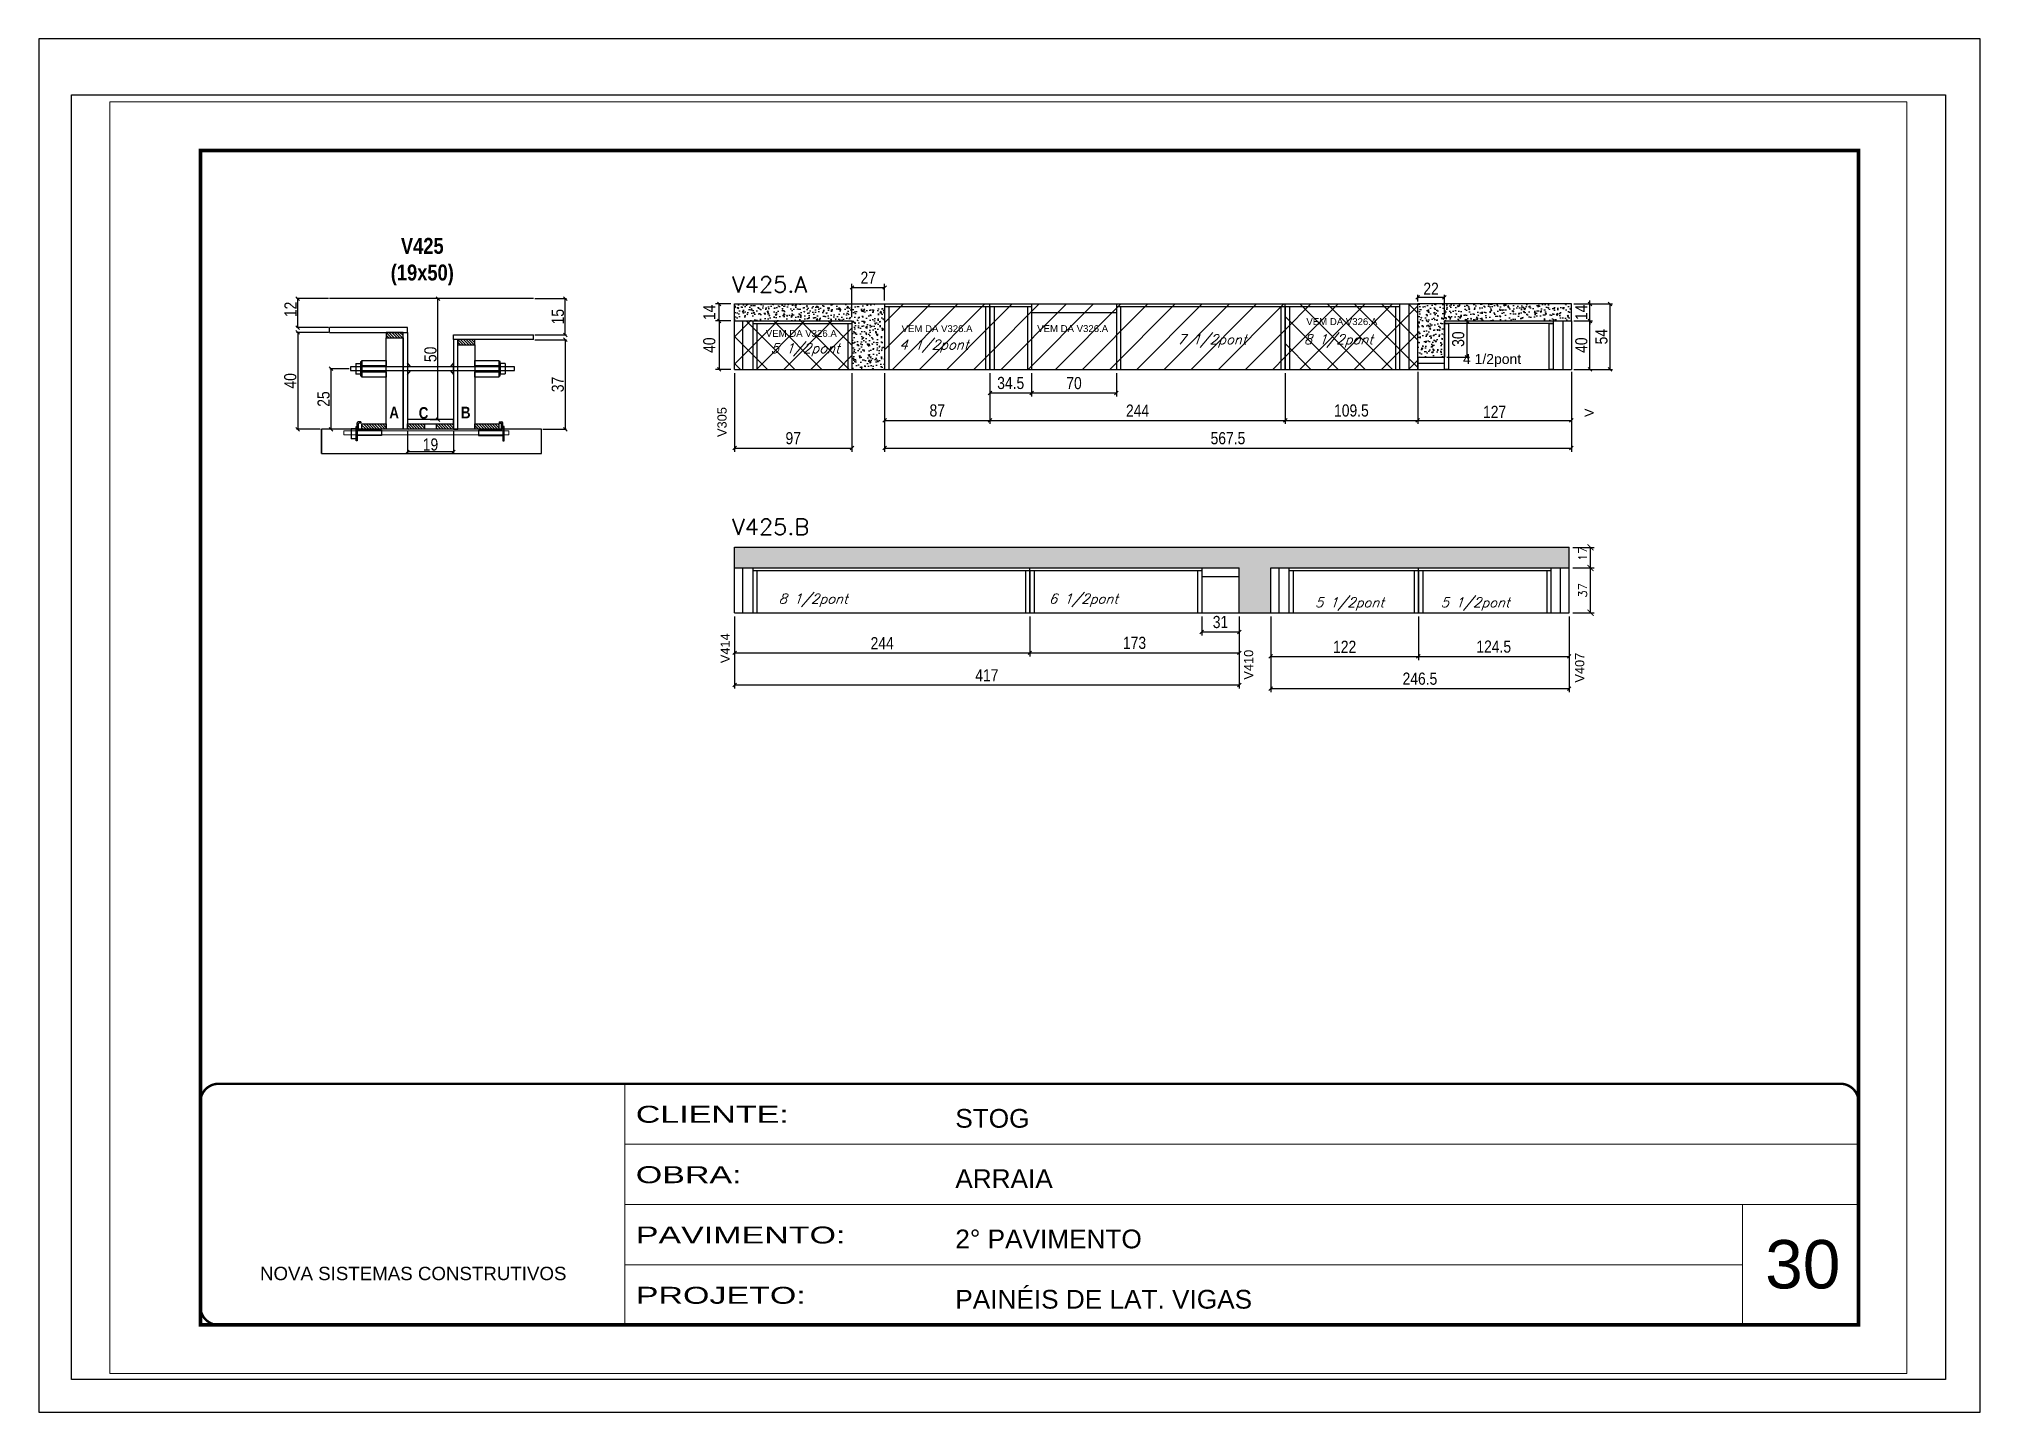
# Paper-space layout '01 (30)' of a CAD drawing. Extents: x -1 to 296, y 0 to 210.
# The model-space entities are those that its viewports show. They can reach past a viewport. Long polylines and large blocks are cut down to what shows.
import ezdxf

# ---------------------------------------------------------------- set-up
doc = ezdxf.new("R2010")
doc.units = 0
doc.linetypes.add('CONTINUO', pattern=[0])
doc.linetypes.add('DASHED', pattern=[0.75, 0.5, -0.25])
doc.layers.get('0').update_dxf_attribs({"linetype": 'CONTINUOUS'})
doc.layers.get('Defpoints').update_dxf_attribs({"linetype": 'CONTINUOUS'})
for name, color, linetype in [('1HACHURA MADEIRAS', 1, 'CONTINUOUS'), ('barrote', 251, 'CONTINUOUS'), ('COTA', 241, 'CONTINUOUS'), ('detalhes', 4, 'CONTINUOUS'), ('NOMENCLATURA', 7, 'CONTINUOUS'), ('Painéis', 200, 'CONTINUOUS'), ('PONTALETE', 7, 'CONTINUOUS'), ('presilha', 1, 'CONTINUOUS'), ('SARR_2.2x10', 60, 'CONTINUOUS'), ('SARR_2.2x7', 40, 'CONTINUOUS'), ('SARR_3.5x7', 81, 'CONTINUOUS'), ('SARR_EDITAR', 141, 'CONTINUOUS'), ('texto', 7, 'CONTINUOUS'), ('Tubo de PVC', 51, 'CONTINUOUS')]:
    doc.layers.add(name, color=color, linetype=linetype)
for name, color, linetype, lineweight in [('CARIMBO', 255, 'CONTINUOUS', 9), ('CONCRETO', 251, 'CONTINUOUS', 25), ('Folhas', 255, 'CONTINUOUS', 9), ('Hachura', 251, 'CONTINUOUS', 9), ('REAPROVEITAMENTO', 251, 'CONTINUOUS', 9), ('SARRAFO DE PRESSAO', 251, 'DASHED', 9), ('SCO-___-LAJ', 2, 'CONTINUOUS', 0), ('Texto Seção', 7, 'CONTINUOUS', 15)]:
    doc.layers.add(name, color=color, linetype=linetype, lineweight=lineweight)
doc.styles.add('ARIAL', font='arial.ttf')
doc.styles.add('COTA TECNICA', font='techl___.ttf', dxfattribs={"height": 10})
doc.styles.add('COTA TECNICA 2X', font='techl___.ttf', dxfattribs={"height": 10})
doc.styles.add('REGUA-120', font='ROMANS.shx', dxfattribs={"height": 15})
doc.styles.add('ROMANS', font='romans.shx')
doc.styles.add('TECNICA', font='techb___.ttf', dxfattribs={"height": 10})
doc.styles.add('Tecnologia', font='')
doc.styles.get('Tecnologia').set_extended_font_data('Forgotten Futurist')
doc.dimstyles.new('Cota Paínel', dxfattribs={"dimtxt": 7, "dimasz": 5, "dimexe": 3, "dimexo": 3, "dimgap": 3, "dimtad": 1, "dimdec": 1, "dimzin": 12, "dimdsep": 46, "dimtxsty": 'ROMANS', "dimblk": 'ARCHTICK', "dimcen": 0, "dimclrd": 4, "dimclre": 4, "dimclrt": 1, "dimadec": 1, "dimazin": 3, "dimtfac": 1, "dimtdec": 1, "dimtmove": 0, "dimatfit": 3, "dimldrblk": 'OBLIQUE', "dimfxl": 1, "dimtolj": 1, "dimtzin": 12, "dimarcsym": 0})
doc.dimstyles.new('PAINEL', dxfattribs={"dimtxt": 10, "dimasz": 3, "dimexe": 3, "dimexo": 3, "dimgap": 3, "dimtad": 1, "dimdec": 1, "dimzin": 12, "dimdsep": 46, "dimtxsty": 'COTA TECNICA', "dimblk1": 'OBLIQUE', "dimblk2": 'OBLIQUE', "dimsah": 1, "dimcen": 0.9, "dimclrd": 4, "dimclre": 4, "dimclrt": 240, "dimadec": 1, "dimazin": 3, "dimtfac": 1, "dimtdec": 1, "dimtmove": 0, "dimatfit": 3, "dimfxl": 1, "dimtolj": 1, "dimtzin": 12, "dimarcsym": 0})
doc.dimstyles.new('SECAO', dxfattribs={"dimscale": 0.333333, "dimtxt": 5, "dimasz": 9, "dimexe": 3, "dimexo": 3, "dimgap": 3, "dimtad": 1, "dimdec": 1, "dimlfac": 0.5, "dimzin": 12, "dimdsep": 46, "dimtxsty": 'COTA TECNICA 2X', "dimblk1": 'OBLIQUE', "dimblk2": 'OBLIQUE', "dimsah": 1, "dimcen": 0.9, "dimclrd": 4, "dimclre": 4, "dimclrt": 240, "dimadec": 1, "dimazin": 3, "dimtfac": 1, "dimtdec": 1, "dimtmove": 0, "dimatfit": 3, "dimfxl": 1, "dimtolj": 1, "dimtzin": 12, "dimarcsym": 0})
pattern_1 = [(45, (-1585, 0), (-11.22532, 11.22532), []), (135, (-1585, 0), (-11.22532, -11.22532), [])]
pattern_2 = [(45, (-1585, 0), (-11.22532, 11.22532), [])]
pattern_3 = [(50, (-1585, 0), (9.1092334, -0.7969543), [0.9525, -10.4775]), (355, (-1585, 0), (-1.762171, 9.552842), [0.762, -8.382029]), (100.45144, (-1584.241, -0.066), (7.347062, 8.7558876), [0.8095004, -8.904512]), (46.1842, (-1585, 2.54), (13.553952, -2.102116), [1.42875, -15.71625]), (96.63556, (-1583.87, 2.365), (11.870207, 12.371306), [1.214251, -13.35678]), (351.18415, (-1585, 2.54), (11.870207, 12.371306), [1.142998, -12.572987]), (21, (-1583.73, 1.905), (7.5807196, -5.11326), [0.9525, -10.4775]), (326, (-1583.73, 1.905), (3.0901014, 9.209398), [0.762, -8.382]), (71.451445, (-1583.098, 1.479), (10.670821, 4.0961384), [0.8095004, -8.904497]), (37.5, (-1585, 0), (0.1544302, 4.2277519), [0, -8.2804, 0, -8.509, 0, -8.41375]), (7.5, (-1585, 0), (3.3409831, 5.0090287), [0, -4.8514, 0, -8.0899, 0, -3.20675]), (327.5, (-1587.832, 0), (6.7795298, -0.2864372), [0, -3.175, 0, -9.906, 0, -13.1445]), (317.5, (-1589.102, 0), (7.406459, 1.2713246), [0, -4.1275, 0, -6.5786, 0, -9.3345])]

psp = doc.layouts.new('01 (30)')

msp = doc.modelspace()

# ---------------------------------------------------------------- texts
at = {"layer": 'CARIMBO', "style": 'ARIAL'}
msp.add_text('30', height=40, dxfattribs=at).set_placement((7225.07, 5376.67))
at = {"layer": 'detalhes', "style": 'TECNICA'}
for s, p in [('A', (6088.3, 6095.25)), ('C', (6112.6, 6094.93)), ('B', (6147.44, 6095.25))]:
    msp.add_text(s, height=9.6, dxfattribs=at).set_placement(p)
at = {"layer": 'NOMENCLATURA', "linetype": 'Continuous', "style": 'ARIAL'}
for p in [(6846, 6172.31), (6399.38, 6162.51), (6511.55, 6166.48), (6623.57, 6166.55)]:
    msp.add_text('VEM DA V326.A', height=5.6753, dxfattribs=at).set_placement(p)
for s, height, p in [('V305', 7.567, (6366.94, 6079.86)), ('V', 7.57, (7083.35, 6096.31)), ('V414', 7.567, (6369.57, 5893.06)), ('V410', 7.567, (6802.05, 5879.45)), ('V407', 7.567, (7075.61, 5877))]:
    msp.add_text(s, height=height, rotation=90, dxfattribs=at).set_placement(p)
at = {"layer": 'NOMENCLATURA', "insert": (6115.53, 6244.3), "char_height": 13.2, "attachment_point": 2, "style": 'TECNICA'}
msp.add_mtext_dynamic_manual_height_columns('V425\\P(19x50)', width=13.2, gutter_width=1, heights=[0], dxfattribs=at)
at = {"layer": 'PONTALETE', "linetype": 'Continuous', "style": 'ARIAL'}
msp.add_text('4 1/2pont', height=8.25, dxfattribs=at).set_placement((6975.38, 6140.13))
at = {"layer": 'texto', "color": 2, "char_height": 8, "attachment_point": 5, "style": 'ROMANS'}
for s, insert in [('{\\Q19;\\C256;4 1/2pont}', (6538.28, 6154.84)), ('{\\Q19;\\C256;7 1/2pont}', (6768, 6159.19)), ('{\\Q19;\\C256;8 1/2pont}', (6872.5, 6159.19)), ('{\\Q19;\\C256;5 1/2pont}', (6431.91, 6151.85)), ('{\\Q19;\\C256;8 1/2pont}', (6438.5, 5944.97)), ('{\\Q19;\\C256;6 1/2pont}', (6661.83, 5944.97)), ('{\\Q19;\\C256;5 1/2pont}', (6881.57, 5941.97)), ('{\\Q19;\\C256;5 1/2pont}', (6985.4, 5941.97))]:
    msp.add_mtext(s, dxfattribs=dict(at, insert=insert))
at = {"layer": 'Texto Seção', "style": 'REGUA-120', "width": 1.05}
for s, p in [('V425.A', (6371.5, 6199.26)), ('V425.B', (6371.5, 5999.18))]:
    msp.add_text(s, height=13, dxfattribs=at).set_placement(p)

# ---------------------------------------------------------------- blocks, each defined once
blk = doc.blocks.new('9999999999')
at = {"color": 30, "linetype": 'CONTINUO'}
for p, q in [((98564.6, 34230.2), (98564.6, 34429.4)), ((98564.6, 34379.6), (99584, 34379.6)), ((98564.6, 34329.8), (99488, 34329.8)), ((99584, 34329.8), (99488, 34329.8)), ((99488, 34329.8), (99488, 34230.2)), ((98564.6, 34280), (99488, 34280))]:
    blk.add_line(p, q, dxfattribs=at)
at = {"color": 30, "linetype": 'CONTINUO', "const_width": 2}
blk.add_lwpolyline([(99584, 34230.2), (99584, 34414.4, 0.414214), (99569, 34429.4), (98229, 34429.4, 0.414214), (98214, 34414.4), (98214, 34245.2, 0.414214), (98229, 34230.2), (99584, 34230.2)], format="xyb", dxfattribs=at)
at = {"layer": 'Folhas'}
blk.add_lwpolyline([(98139, 34190.2), (99624, 34190.2), (99624, 35240.2), (98139, 35240.2)], close=True, dxfattribs=at)
at = {"layer": 'Folhas', "color": 30, "const_width": 3}
blk.add_lwpolyline([(98214, 34230.2), (99584, 34230.2), (99584, 35200.2), (98214, 35200.2)], close=True, dxfattribs=at)
at = {"color": 7, "linetype": 'Continuous', "ltscale": 5, "style": 'ARIAL'}
for s, height, p in [('STOG', 15.48, (98837.7, 34393.1)), ('ARRAIA', 15.48, (98837.7, 34343.3)), ('2° PAVIMENTO', 15.483, (98837.7, 34293.5)), ('NOVA SISTEMAS CONSTRUTIVOS', 11.059, (98263.2, 34267.2)), ('PAINÉIS DE LAT. VIGAS', 15.483, (98837.7, 34243.7))]:
    blk.add_text(s, height=height, dxfattribs=at).set_placement(p)
at = {"layer": 'Folhas', "color": 7, "style": 'Tecnologia', "width": 1.5}
for s, p in [('CLIENTE:', (98573.7, 34397.2)), ('OBRA:', (98573.7, 34347.3)), ('PAVIMENTO:', (98573.7, 34297.5)), ('PROJETO:', (98573.7, 34247.7))]:
    blk.add_text(s, height=14, dxfattribs=at).set_placement(p)
blk = doc.blocks.new('_Oblique')
at = {"color": 0, "linetype": 'ByBlock', "lineweight": -2}
blk.add_line((-0.5, -0.5), (0.5, 0.5), dxfattribs=at)
blk = doc.blocks.new('*D726')
at = {"layer": 'COTA', "color": 4, "lineweight": -2, "transparency": 16777216}
for p, q in [((6103.3, 6085.2), (6103.3, 6066.6)), ((6141.3, 6085.2), (6141.3, 6066.6)), ((6141.3, 6067.6), (6103.3, 6067.6))]:
    blk.add_line(p, q, dxfattribs=at)
at = {"layer": 'Defpoints', "color": 0, "transparency": 16777216}
for p in [(6103.3, 6086.2), (6141.3, 6086.2), (6103.3, 6067.6)]:
    blk.add_point(p, dxfattribs=at)
at = {"layer": 'COTA', "color": 4, "lineweight": -2, "transparency": 16777216, "xscale": 3, "yscale": 3, "zscale": 3, "rotation": 180}
blk.add_blockref('_Oblique', (6103.3, 6067.6), dxfattribs=at)
at = {"layer": 'COTA', "color": 4, "lineweight": -2, "transparency": 16777216, "xscale": 3, "yscale": 3, "zscale": 3}
blk.add_blockref('_Oblique', (6141.3, 6067.6), dxfattribs=at)
at = {"layer": 'COTA', "color": 240, "transparency": 16777216, "insert": (6122.3, 6073.6), "char_height": 10, "attachment_point": 5, "style": 'COTA TECNICA 2X'}
blk.add_mtext('\\A1;19', dxfattribs=at)
blk = doc.blocks.new('PRESILHA METÁLICA 1')
at = {"layer": 'presilha'}
for p, q in [((0, 13), (6, 13)), ((0, 13), (0, 0)), ((6, 0), (0, 0)), ((6, 15.5), (7.5, 15.5)), ((6, -2.5), (6, 15.5)), ((6, 13), (6, 0)), ((7.5, 10.6), (7.5, 19.9)), ((7.5, 15.5), (7.5, -2.5)), ((37.5, 4.1), (7.5, 4.1)), ((12, 21), (8.6, 21)), ((9, 11.6), (9, 18.9)), ((12, 19.5), (9.6, 19.5)), ((37.5, 11), (9.6, 11)), ((12, 21), (12, 19.5)), ((37.5, 11), (37.5, 4.1)), ((7.5, -2.5), (6, -2.5))]:
    blk.add_line(p, q, dxfattribs=at)
for centre, radius, start, end in [((8.6, 19.9), 1.14, 90, 180), ((9.6, 18.9), 0.57, 90, 180), ((9.6, 11.6), 0.57, 180, 270)]:
    blk.add_arc(centre, radius, start, end, dxfattribs=at)
blk = doc.blocks.new('PRESILHA METÁLICA 2')
at = {"layer": 'presilha'}
for p, q in [((-30.8, 13.5), (-30.8, 6.6)), ((-30.8, 13.5), (-2.8, 13.5)), ((-30.8, 6.6), (-0.8, 6.6)), ((-5.2, 23.5), (-5.2, 22)), ((-5.2, 23.5), (-1.9, 23.5)), ((-5.2, 22), (-2.8, 22)), ((-2.2, 14.1), (-2.2, 21.4)), ((0.8, 18), (-0.8, 18)), ((-0.8, 18), (-0.8, 0)), ((-0.8, 0), (0.8, 0)), ((-0.8, 14.6), (-0.8, 22.4)), ((0.8, 0), (0.8, 18))]:
    blk.add_line(p, q, dxfattribs=at)
for centre, radius, start, end in [((-2.8, 21.4), 0.57, 0, 90), ((-2.8, 14.1), 0.57, 270, 0), ((-1.9, 22.4), 1.14, 0, 90)]:
    blk.add_arc(centre, radius, start, end, dxfattribs=at)
blk = doc.blocks.new('*D727')
at = {"layer": 'COTA', "color": 4, "lineweight": -2, "transparency": 16777216}
for p, q in [((6038, 6166.2), (6011.6, 6166.2)), ((6012.6, 6166.2), (6012.6, 6086.2)), ((6031.2, 6086.2), (6011.6, 6086.2))]:
    blk.add_line(p, q, dxfattribs=at)
at = {"layer": 'Defpoints', "color": 0, "transparency": 16777216}
for p in [(6039, 6166.2), (6012.6, 6086.2), (6032.2, 6086.2)]:
    blk.add_point(p, dxfattribs=at)
at = {"layer": 'COTA', "color": 4, "lineweight": -2, "transparency": 16777216, "xscale": 3, "yscale": 3, "zscale": 3}
for p, rotation in [((6012.6, 6166.2), 90), ((6012.6, 6086.2), 270)]:
    blk.add_blockref('_Oblique', p, dxfattribs=dict(at, rotation=rotation))
at = {"layer": 'COTA', "color": 240, "transparency": 16777216, "insert": (6006.5, 6126.2), "char_height": 10, "attachment_point": 5, "rotation": 90, "style": 'COTA TECNICA 2X'}
blk.add_mtext('\\A1;40', dxfattribs=at)
blk = doc.blocks.new('*D728')
at = {"layer": 'COTA', "color": 4, "lineweight": -2, "transparency": 16777216}
for p, q in [((6128.4, 6094.2), (6128.4, 6194.2)), ((6122, 6094.2), (6129.4, 6094.2))]:
    blk.add_line(p, q, dxfattribs=at)
at = {"layer": 'Defpoints', "color": 0, "transparency": 16777216}
for p in [(6128.4, 6194.2), (6128.4, 6194.2), (6121, 6094.2)]:
    blk.add_point(p, dxfattribs=at)
at = {"layer": 'COTA', "color": 4, "lineweight": -2, "transparency": 16777216, "xscale": 3, "yscale": 3, "zscale": 3}
for p, rotation in [((6128.4, 6194.2), 90), ((6128.4, 6094.2), 270)]:
    blk.add_blockref('_Oblique', p, dxfattribs=dict(at, rotation=rotation))
at = {"layer": 'COTA', "color": 240, "transparency": 16777216, "insert": (6122.3, 6148.1), "char_height": 10, "attachment_point": 5, "rotation": 90, "style": 'COTA TECNICA 2X'}
blk.add_mtext('\\A1;50', dxfattribs=at)
blk = doc.blocks.new('*D729')
at = {"layer": 'COTA', "color": 4, "lineweight": -2, "transparency": 16777216}
for p, q in [((6038, 6194.2), (6011.6, 6194.2)), ((6012.6, 6170.2), (6012.6, 6194.2)), ((6038, 6170.2), (6011.6, 6170.2))]:
    blk.add_line(p, q, dxfattribs=at)
at = {"layer": 'Defpoints', "color": 0, "transparency": 16777216}
for p in [(6012.6, 6194.2), (6039, 6194.2), (6039, 6170.2)]:
    blk.add_point(p, dxfattribs=at)
at = {"layer": 'COTA', "color": 4, "lineweight": -2, "transparency": 16777216, "xscale": 3, "yscale": 3, "zscale": 3}
for p, rotation in [((6012.6, 6194.2), 90), ((6012.6, 6170.2), 270)]:
    blk.add_blockref('_Oblique', p, dxfattribs=dict(at, rotation=rotation))
at = {"layer": 'COTA', "color": 240, "transparency": 16777216, "insert": (6006.6, 6185.2), "char_height": 10, "attachment_point": 5, "rotation": 90, "style": 'COTA TECNICA 2X'}
blk.add_mtext('\\A1;12', dxfattribs=at)
blk = doc.blocks.new('*D730')
at = {"layer": 'COTA', "color": 4, "lineweight": -2, "transparency": 16777216}
for p, q in [((6208.4, 6160.2), (6234.7, 6160.2)), ((6233.7, 6160.2), (6233.7, 6086.2)), ((6215.1, 6086.2), (6234.7, 6086.2))]:
    blk.add_line(p, q, dxfattribs=at)
at = {"layer": 'Defpoints', "color": 0, "transparency": 16777216}
for p in [(6207.4, 6160.2), (6214.1, 6086.2), (6233.7, 6086.2)]:
    blk.add_point(p, dxfattribs=at)
at = {"layer": 'COTA', "color": 4, "lineweight": -2, "transparency": 16777216, "xscale": 3, "yscale": 3, "zscale": 3}
for p, rotation in [((6233.7, 6160.2), 90), ((6233.7, 6086.2), 270)]:
    blk.add_blockref('_Oblique', p, dxfattribs=dict(at, rotation=rotation))
at = {"layer": 'COTA', "color": 240, "transparency": 16777216, "insert": (6227.5, 6123.2), "char_height": 10, "attachment_point": 5, "rotation": 90, "style": 'COTA TECNICA 2X'}
blk.add_mtext('\\A1;37', dxfattribs=at)
blk = doc.blocks.new('*D731')
at = {"layer": 'COTA', "color": 4, "lineweight": -2, "transparency": 16777216}
for p, q in [((6208.4, 6194.2), (6234.7, 6194.2)), ((6233.7, 6164.2), (6233.7, 6194.2)), ((6208.4, 6164.2), (6234.7, 6164.2))]:
    blk.add_line(p, q, dxfattribs=at)
at = {"layer": 'Defpoints', "color": 0, "transparency": 16777216}
for p in [(6207.4, 6194.2), (6233.7, 6194.2), (6207.4, 6164.2)]:
    blk.add_point(p, dxfattribs=at)
at = {"layer": 'COTA', "color": 4, "lineweight": -2, "transparency": 16777216, "xscale": 3, "yscale": 3, "zscale": 3}
for p, rotation in [((6233.7, 6194.2), 90), ((6233.7, 6164.2), 270)]:
    blk.add_blockref('_Oblique', p, dxfattribs=dict(at, rotation=rotation))
at = {"layer": 'COTA', "color": 240, "transparency": 16777216, "insert": (6227.6, 6179.2), "char_height": 10, "attachment_point": 5, "rotation": 90, "style": 'COTA TECNICA 2X'}
blk.add_mtext('\\A1;15', dxfattribs=at)
blk = doc.blocks.new('*D725')
at = {"layer": 'COTA', "color": 4, "lineweight": -2, "transparency": 16777216}
for p, q in [((6055.2, 6136.2), (6039.1, 6136.2)), ((6040.1, 6086.2), (6040.1, 6136.2)), ((6064.7, 6086.2), (6039.1, 6086.2))]:
    blk.add_line(p, q, dxfattribs=at)
at = {"layer": 'Defpoints', "color": 0, "transparency": 16777216}
for p in [(6040.1, 6136.2), (6056.2, 6136.2), (6065.7, 6086.2)]:
    blk.add_point(p, dxfattribs=at)
at = {"layer": 'COTA', "color": 4, "lineweight": -2, "transparency": 16777216, "xscale": 3, "yscale": 3, "zscale": 3}
for p, rotation in [((6040.1, 6136.2), 90), ((6040.1, 6086.2), 270)]:
    blk.add_blockref('_Oblique', p, dxfattribs=dict(at, rotation=rotation))
at = {"layer": 'COTA', "color": 240, "transparency": 16777216, "insert": (6034, 6111.2), "char_height": 10, "attachment_point": 5, "rotation": 90, "style": 'COTA TECNICA 2X'}
blk.add_mtext('\\A1;25', dxfattribs=at)
blk = doc.blocks.new('*D732')
at = {"layer": 'COTA', "color": 4, "linetype": 'ByBlock', "lineweight": -2, "transparency": 16777216}
for p, q in [((6373.5, 6132.7), (6373.5, 6067.7)), ((6470.5, 6132.7), (6470.5, 6067.7)), ((6373.5, 6070.7), (6470.5, 6070.7))]:
    blk.add_line(p, q, dxfattribs=at)
at = {"layer": 'Defpoints', "color": 0, "linetype": 'ByBlock', "transparency": 16777216}
for p in [(6373.5, 6135.7), (6470.5, 6135.7), (6470.5, 6070.7)]:
    blk.add_point(p, dxfattribs=at)
at = {"layer": 'COTA', "color": 4, "linetype": 'ByBlock', "lineweight": -2, "transparency": 16777216, "xscale": 3, "yscale": 3, "zscale": 3, "rotation": 180}
blk.add_blockref('_Oblique', (6373.5, 6070.7), dxfattribs=at)
at = {"layer": 'COTA', "color": 4, "linetype": 'ByBlock', "lineweight": -2, "transparency": 16777216, "xscale": 3, "yscale": 3, "zscale": 3}
blk.add_blockref('_Oblique', (6470.5, 6070.7), dxfattribs=at)
at = {"layer": 'COTA', "color": 240, "linetype": 'ByBlock', "transparency": 16777216, "insert": (6422, 6078.8), "char_height": 10, "attachment_point": 5, "style": 'COTA TECNICA'}
blk.add_mtext('\\A1;97', dxfattribs=at)
blk = doc.blocks.new('*D733')
at = {"layer": 'COTA', "color": 4, "linetype": 'ByBlock', "lineweight": -2, "transparency": 16777216}
for p, q in [((6497.5, 6132.7), (6497.5, 6090.6)), ((6584.5, 6132.7), (6584.5, 6090.6)), ((6497.5, 6093.6), (6584.5, 6093.6))]:
    blk.add_line(p, q, dxfattribs=at)
at = {"layer": 'Defpoints', "color": 0, "linetype": 'ByBlock', "transparency": 16777216}
for p in [(6497.5, 6135.7), (6584.5, 6135.7), (6584.5, 6093.6)]:
    blk.add_point(p, dxfattribs=at)
at = {"layer": 'COTA', "color": 4, "linetype": 'ByBlock', "lineweight": -2, "transparency": 16777216, "xscale": 3, "yscale": 3, "zscale": 3, "rotation": 180}
blk.add_blockref('_Oblique', (6497.5, 6093.6), dxfattribs=at)
at = {"layer": 'COTA', "color": 4, "linetype": 'ByBlock', "lineweight": -2, "transparency": 16777216, "xscale": 3, "yscale": 3, "zscale": 3}
blk.add_blockref('_Oblique', (6584.5, 6093.6), dxfattribs=at)
at = {"layer": 'COTA', "color": 240, "linetype": 'ByBlock', "transparency": 16777216, "insert": (6541, 6101.7), "char_height": 10, "attachment_point": 5, "style": 'COTA TECNICA'}
blk.add_mtext('\\A1;87', dxfattribs=at)
blk = doc.blocks.new('*D734')
at = {"layer": 'COTA', "color": 4, "linetype": 'ByBlock', "lineweight": -2, "transparency": 16777216}
for p, q in [((6497.5, 6132.7), (6497.5, 6067.7)), ((7065, 6132.7), (7065, 6067.7)), ((6497.5, 6070.7), (7065, 6070.7))]:
    blk.add_line(p, q, dxfattribs=at)
at = {"layer": 'Defpoints', "color": 0, "linetype": 'ByBlock', "transparency": 16777216}
for p in [(6497.5, 6135.7), (7065, 6135.7), (7065, 6070.7)]:
    blk.add_point(p, dxfattribs=at)
at = {"layer": 'COTA', "color": 4, "linetype": 'ByBlock', "lineweight": -2, "transparency": 16777216, "xscale": 3, "yscale": 3, "zscale": 3, "rotation": 180}
blk.add_blockref('_Oblique', (6497.5, 6070.7), dxfattribs=at)
at = {"layer": 'COTA', "color": 4, "linetype": 'ByBlock', "lineweight": -2, "transparency": 16777216, "xscale": 3, "yscale": 3, "zscale": 3}
blk.add_blockref('_Oblique', (7065, 6070.7), dxfattribs=at)
at = {"layer": 'COTA', "color": 240, "linetype": 'ByBlock', "transparency": 16777216, "insert": (6781.2, 6078.8), "char_height": 10, "attachment_point": 5, "style": 'COTA TECNICA'}
blk.add_mtext('\\A1;567.5', dxfattribs=at)
blk = doc.blocks.new('*D735')
at = {"layer": 'COTA', "color": 4, "linetype": 'ByBlock', "lineweight": -2, "transparency": 16777216}
for p, q in [((6828.5, 6132.7), (6828.5, 6090.6)), ((6938, 6120.5), (6938, 6090.6)), ((6828.5, 6093.6), (6938, 6093.6))]:
    blk.add_line(p, q, dxfattribs=at)
at = {"layer": 'Defpoints', "color": 0, "linetype": 'ByBlock', "transparency": 16777216}
for p in [(6828.5, 6135.7), (6938, 6123.5), (6938, 6093.6)]:
    blk.add_point(p, dxfattribs=at)
at = {"layer": 'COTA', "color": 4, "linetype": 'ByBlock', "lineweight": -2, "transparency": 16777216, "xscale": 3, "yscale": 3, "zscale": 3, "rotation": 180}
blk.add_blockref('_Oblique', (6828.5, 6093.6), dxfattribs=at)
at = {"layer": 'COTA', "color": 4, "linetype": 'ByBlock', "lineweight": -2, "transparency": 16777216, "xscale": 3, "yscale": 3, "zscale": 3}
blk.add_blockref('_Oblique', (6938, 6093.6), dxfattribs=at)
at = {"layer": 'COTA', "color": 240, "linetype": 'ByBlock', "transparency": 16777216, "insert": (6883.2, 6101.7), "char_height": 10, "attachment_point": 5, "style": 'COTA TECNICA'}
blk.add_mtext('\\A1;109.5', dxfattribs=at)
blk = doc.blocks.new('*D736')
at = {"layer": 'COTA', "color": 4, "linetype": 'ByBlock', "lineweight": -2, "transparency": 16777216}
for p, q in [((6584.5, 6132.7), (6584.5, 6090.6)), ((6828.5, 6132.7), (6828.5, 6090.6)), ((6584.5, 6093.6), (6828.5, 6093.6))]:
    blk.add_line(p, q, dxfattribs=at)
at = {"layer": 'Defpoints', "color": 0, "linetype": 'ByBlock', "transparency": 16777216}
for p in [(6584.5, 6135.7), (6828.5, 6135.7), (6828.5, 6093.6)]:
    blk.add_point(p, dxfattribs=at)
at = {"layer": 'COTA', "color": 4, "linetype": 'ByBlock', "lineweight": -2, "transparency": 16777216, "xscale": 3, "yscale": 3, "zscale": 3, "rotation": 180}
blk.add_blockref('_Oblique', (6584.5, 6093.6), dxfattribs=at)
at = {"layer": 'COTA', "color": 4, "linetype": 'ByBlock', "lineweight": -2, "transparency": 16777216, "xscale": 3, "yscale": 3, "zscale": 3}
blk.add_blockref('_Oblique', (6828.5, 6093.6), dxfattribs=at)
at = {"layer": 'COTA', "color": 240, "linetype": 'ByBlock', "transparency": 16777216, "insert": (6706.5, 6101.6), "char_height": 10, "attachment_point": 5, "style": 'COTA TECNICA'}
blk.add_mtext('\\A1;244', dxfattribs=at)
blk = doc.blocks.new('*D737')
at = {"layer": 'COTA', "color": 4, "lineweight": -2, "transparency": 16777216}
for p, q in [((6470.5, 6178.7), (6470.5, 6206.3)), ((6470.5, 6203.3), (6497.5, 6203.3)), ((6497.5, 6192.7), (6497.5, 6206.3))]:
    blk.add_line(p, q, dxfattribs=at)
at = {"layer": 'Defpoints', "color": 0, "transparency": 16777216}
for p in [(6497.5, 6203.3), (6470.5, 6175.7), (6497.5, 6189.7)]:
    blk.add_point(p, dxfattribs=at)
at = {"layer": 'COTA', "color": 4, "lineweight": -2, "transparency": 16777216, "xscale": 3, "yscale": 3, "zscale": 3, "rotation": 180}
blk.add_blockref('_Oblique', (6470.5, 6203.3), dxfattribs=at)
at = {"layer": 'COTA', "color": 4, "lineweight": -2, "transparency": 16777216, "xscale": 3, "yscale": 3, "zscale": 3}
blk.add_blockref('_Oblique', (6497.5, 6203.3), dxfattribs=at)
at = {"layer": 'COTA', "color": 240, "transparency": 16777216, "insert": (6484, 6211.4), "char_height": 10, "attachment_point": 5, "style": 'COTA TECNICA'}
blk.add_mtext('\\A1;27', dxfattribs=at)
blk = doc.blocks.new('*D738')
at = {"layer": 'COTA', "color": 4, "lineweight": -2, "transparency": 16777216}
for p, q in [((6584.5, 6132.7), (6584.5, 6113.2)), ((6619, 6132.7), (6619, 6113.2)), ((6584.5, 6116.2), (6619, 6116.2))]:
    blk.add_line(p, q, dxfattribs=at)
at = {"layer": 'Defpoints', "color": 0, "transparency": 16777216}
for p in [(6584.5, 6135.7), (6619, 6135.7), (6619, 6116.2)]:
    blk.add_point(p, dxfattribs=at)
at = {"layer": 'COTA', "color": 4, "lineweight": -2, "transparency": 16777216, "xscale": 3, "yscale": 3, "zscale": 3, "rotation": 180}
blk.add_blockref('_Oblique', (6584.5, 6116.2), dxfattribs=at)
at = {"layer": 'COTA', "color": 4, "lineweight": -2, "transparency": 16777216, "xscale": 3, "yscale": 3, "zscale": 3}
blk.add_blockref('_Oblique', (6619, 6116.2), dxfattribs=at)
at = {"layer": 'COTA', "color": 240, "transparency": 16777216, "insert": (6601.7, 6124.4), "char_height": 10, "attachment_point": 5, "style": 'COTA TECNICA'}
blk.add_mtext('\\A1;34.5', dxfattribs=at)
blk = doc.blocks.new('*D739')
at = {"layer": 'COTA', "color": 4, "lineweight": -2, "transparency": 16777216}
for p, q in [((6619, 6132.7), (6619, 6113.2)), ((6689, 6132.7), (6689, 6113.2)), ((6619, 6116.2), (6689, 6116.2))]:
    blk.add_line(p, q, dxfattribs=at)
at = {"layer": 'Defpoints', "color": 0, "transparency": 16777216}
for p in [(6619, 6135.7), (6689, 6135.7), (6689, 6116.2)]:
    blk.add_point(p, dxfattribs=at)
at = {"layer": 'COTA', "color": 4, "lineweight": -2, "transparency": 16777216, "xscale": 3, "yscale": 3, "zscale": 3, "rotation": 180}
blk.add_blockref('_Oblique', (6619, 6116.2), dxfattribs=at)
at = {"layer": 'COTA', "color": 4, "lineweight": -2, "transparency": 16777216, "xscale": 3, "yscale": 3, "zscale": 3}
blk.add_blockref('_Oblique', (6689, 6116.2), dxfattribs=at)
at = {"layer": 'COTA', "color": 240, "transparency": 16777216, "insert": (6654, 6124.3), "char_height": 10, "attachment_point": 5, "style": 'COTA TECNICA'}
blk.add_mtext('\\A1;70', dxfattribs=at)
blk = doc.blocks.new('*D740')
at = {"layer": 'COTA', "color": 4, "lineweight": -2, "transparency": 16777216}
for p, q in [((6370.5, 6175.7), (6357.8, 6175.7)), ((6360.8, 6175.7), (6360.8, 6135.7)), ((6370.5, 6135.7), (6357.8, 6135.7))]:
    blk.add_line(p, q, dxfattribs=at)
at = {"layer": 'Defpoints', "color": 0, "transparency": 16777216}
for p in [(6373.5, 6175.7), (6360.8, 6135.7), (6373.5, 6135.7)]:
    blk.add_point(p, dxfattribs=at)
at = {"layer": 'COTA', "color": 4, "lineweight": -2, "transparency": 16777216, "xscale": 3, "yscale": 3, "zscale": 3}
for p, rotation in [((6360.8, 6175.7), 90), ((6360.8, 6135.7), 270)]:
    blk.add_blockref('_Oblique', p, dxfattribs=dict(at, rotation=rotation))
at = {"layer": 'COTA', "color": 240, "transparency": 16777216, "insert": (6352.7, 6155.7), "char_height": 10, "attachment_point": 5, "rotation": 90, "style": 'COTA TECNICA'}
blk.add_mtext('\\A1;40', dxfattribs=at)
blk = doc.blocks.new('*D741')
at = {"layer": 'COTA', "color": 4, "lineweight": -2, "transparency": 16777216}
for p, q in [((6370.5, 6189.7), (6357.8, 6189.7)), ((6370.5, 6175.7), (6357.8, 6175.7)), ((6360.8, 6175.7), (6360.8, 6189.7))]:
    blk.add_line(p, q, dxfattribs=at)
at = {"layer": 'Defpoints', "color": 0, "transparency": 16777216}
for p in [(6360.8, 6189.7), (6373.5, 6189.7), (6373.5, 6175.7)]:
    blk.add_point(p, dxfattribs=at)
at = {"layer": 'COTA', "color": 4, "lineweight": -2, "transparency": 16777216, "xscale": 3, "yscale": 3, "zscale": 3}
for p, rotation in [((6360.8, 6189.7), 90), ((6360.8, 6175.7), 270)]:
    blk.add_blockref('_Oblique', p, dxfattribs=dict(at, rotation=rotation))
at = {"layer": 'COTA', "color": 240, "transparency": 16777216, "insert": (6352.7, 6182.7), "char_height": 10, "attachment_point": 5, "rotation": 90, "style": 'COTA TECNICA'}
blk.add_mtext('\\A1;14', dxfattribs=at)
blk = doc.blocks.new('*D742')
at = {"layer": 'COTA', "color": 4, "linetype": 'Continuous', "lineweight": -2, "transparency": 16777216}
for p, q in [((6938, 6133.7), (6938, 6091.6)), ((7065, 6133.7), (7065, 6091.6)), ((6938, 6093.6), (7065, 6093.6))]:
    blk.add_line(p, q, dxfattribs=at)
at = {"layer": 'Defpoints', "color": 0, "linetype": 'Continuous', "transparency": 16777216}
for p in [(6938, 6135.7), (7065, 6135.7), (7065, 6093.6)]:
    blk.add_point(p, dxfattribs=at)
at = {"layer": 'COTA', "color": 4, "linetype": 'Continuous', "lineweight": -2, "transparency": 16777216, "xscale": 3, "yscale": 3, "zscale": 3, "rotation": 180}
blk.add_blockref('_Oblique', (6938, 6093.6), dxfattribs=at)
at = {"layer": 'COTA', "color": 4, "linetype": 'Continuous', "lineweight": -2, "transparency": 16777216, "xscale": 3, "yscale": 3, "zscale": 3}
blk.add_blockref('_Oblique', (7065, 6093.6), dxfattribs=at)
at = {"layer": 'COTA', "color": 240, "linetype": 'Continuous', "transparency": 16777216, "insert": (7001.5, 6100.6), "char_height": 10, "attachment_point": 5, "style": 'COTA TECNICA'}
blk.add_mtext('\\A1;127', dxfattribs=at)
blk = doc.blocks.new('*D743')
at = {"layer": 'COTA', "color": 4, "linetype": 'Continuous', "lineweight": -2, "transparency": 16777216}
for p, q in [((7067, 6175.7), (7082.3, 6175.7)), ((7080.3, 6135.7), (7080.3, 6175.7)), ((7067, 6135.7), (7082.3, 6135.7))]:
    blk.add_line(p, q, dxfattribs=at)
at = {"layer": 'Defpoints', "color": 0, "linetype": 'Continuous', "transparency": 16777216}
for p in [(7065, 6175.7), (7080.3, 6175.7), (7065, 6135.7)]:
    blk.add_point(p, dxfattribs=at)
at = {"layer": 'COTA', "color": 4, "linetype": 'Continuous', "lineweight": -2, "transparency": 16777216, "xscale": 3, "yscale": 3, "zscale": 3}
for p, rotation in [((7080.3, 6175.7), 90), ((7080.3, 6135.7), 270)]:
    blk.add_blockref('_Oblique', p, dxfattribs=dict(at, rotation=rotation))
at = {"layer": 'COTA', "color": 240, "linetype": 'Continuous', "transparency": 16777216, "insert": (7073.2, 6155.7), "char_height": 10, "attachment_point": 5, "rotation": 90, "style": 'COTA TECNICA'}
blk.add_mtext('\\A1;40', dxfattribs=at)
blk = doc.blocks.new('*D744')
at = {"layer": 'COTA', "color": 4, "linetype": 'Continuous', "lineweight": -2, "transparency": 16777216}
for p, q in [((7080.3, 6189.7), (7080.3, 6192.7)), ((7067, 6189.7), (7082.3, 6189.7)), ((7067, 6175.7), (7082.3, 6175.7)), ((7080.3, 6175.7), (7080.3, 6189.7)), ((7080.3, 6175.7), (7080.3, 6172.7))]:
    blk.add_line(p, q, dxfattribs=at)
at = {"layer": 'Defpoints', "color": 0, "linetype": 'Continuous', "transparency": 16777216}
for p in [(7065, 6189.7), (7065, 6175.7), (7080.3, 6189.7)]:
    blk.add_point(p, dxfattribs=at)
at = {"layer": 'COTA', "color": 4, "linetype": 'Continuous', "lineweight": -2, "transparency": 16777216, "xscale": 3, "yscale": 3, "zscale": 3}
for p, rotation in [((7080.3, 6189.7), 270), ((7080.3, 6175.7), 90)]:
    blk.add_blockref('_Oblique', p, dxfattribs=dict(at, rotation=rotation))
at = {"layer": 'COTA', "color": 240, "linetype": 'Continuous', "transparency": 16777216, "insert": (7073.2, 6182.7), "char_height": 10, "attachment_point": 5, "rotation": 90, "style": 'COTA TECNICA'}
blk.add_mtext('\\A1;14', dxfattribs=at)
blk = doc.blocks.new('*D745')
at = {"layer": 'COTA', "color": 4, "linetype": 'Continuous', "lineweight": -2, "transparency": 16777216}
for p, q in [((7067, 6189.7), (7098.9, 6189.7)), ((7096.9, 6135.7), (7096.9, 6189.7)), ((7067, 6135.7), (7098.9, 6135.7))]:
    blk.add_line(p, q, dxfattribs=at)
at = {"layer": 'Defpoints', "color": 0, "linetype": 'Continuous', "transparency": 16777216}
for p in [(7065, 6189.7), (7096.9, 6189.7), (7065, 6135.7)]:
    blk.add_point(p, dxfattribs=at)
at = {"layer": 'COTA', "color": 4, "linetype": 'Continuous', "lineweight": -2, "transparency": 16777216, "xscale": 3, "yscale": 3, "zscale": 3}
for p, rotation in [((7096.9, 6189.7), 90), ((7096.9, 6135.7), 270)]:
    blk.add_blockref('_Oblique', p, dxfattribs=dict(at, rotation=rotation))
at = {"layer": 'COTA', "color": 240, "linetype": 'Continuous', "transparency": 16777216, "insert": (7089.8, 6162.7), "char_height": 10, "attachment_point": 5, "rotation": 90, "style": 'COTA TECNICA'}
blk.add_mtext('\\A1;54', dxfattribs=at)
blk = doc.blocks.new('*D746')
at = {"layer": 'COTA', "color": 4, "linetype": 'Continuous', "lineweight": -2, "transparency": 16777216}
for p, q in [((6962, 6175.7), (6980.8, 6175.7)), ((6978.8, 6145.7), (6978.8, 6175.7)), ((6962, 6145.7), (6980.8, 6145.7))]:
    blk.add_line(p, q, dxfattribs=at)
at = {"layer": 'Defpoints', "color": 0, "linetype": 'Continuous', "transparency": 16777216}
for p in [(6960, 6175.7), (6978.8, 6175.7), (6960, 6145.7)]:
    blk.add_point(p, dxfattribs=at)
at = {"layer": 'COTA', "color": 4, "linetype": 'Continuous', "lineweight": -2, "transparency": 16777216, "xscale": 3, "yscale": 3, "zscale": 3}
for p, rotation in [((6978.8, 6175.7), 90), ((6978.8, 6145.7), 270)]:
    blk.add_blockref('_Oblique', p, dxfattribs=dict(at, rotation=rotation))
at = {"layer": 'COTA', "color": 240, "linetype": 'Continuous', "transparency": 16777216, "insert": (6971.5, 6160.7), "char_height": 10, "attachment_point": 5, "rotation": 90, "style": 'COTA TECNICA'}
blk.add_mtext('\\A1;30', dxfattribs=at)
blk = doc.blocks.new('*D747')
at = {"layer": 'COTA', "color": 4, "linetype": 'ByBlock', "lineweight": -2, "transparency": 16777216}
for p, q in [((6938, 6191.7), (6938, 6197.3)), ((6938, 6195.3), (6960, 6195.3)), ((6960, 6177.7), (6960, 6197.3))]:
    blk.add_line(p, q, dxfattribs=at)
at = {"layer": 'Defpoints', "color": 0, "linetype": 'ByBlock', "transparency": 16777216}
for p in [(6960, 6195.3), (6938, 6189.7), (6960, 6175.7)]:
    blk.add_point(p, dxfattribs=at)
at = {"layer": 'COTA', "color": 4, "linetype": 'ByBlock', "lineweight": -2, "transparency": 16777216, "xscale": 3, "yscale": 3, "zscale": 3, "rotation": 180}
blk.add_blockref('_Oblique', (6938, 6195.3), dxfattribs=at)
at = {"layer": 'COTA', "color": 4, "linetype": 'ByBlock', "lineweight": -2, "transparency": 16777216, "xscale": 3, "yscale": 3, "zscale": 3}
blk.add_blockref('_Oblique', (6960, 6195.3), dxfattribs=at)
at = {"layer": 'COTA', "color": 240, "linetype": 'ByBlock', "transparency": 16777216, "insert": (6949, 6202.3), "char_height": 10, "attachment_point": 5, "style": 'COTA TECNICA'}
blk.add_mtext('\\A1;22', dxfattribs=at)
blk = doc.blocks.new('*D748')
at = {"layer": 'COTA', "color": 4, "linetype": 'ByBlock', "lineweight": -2, "transparency": 16777216}
for p, q in [((6373.5, 5931.7), (6373.5, 5898.6)), ((6617.5, 5931.7), (6617.5, 5898.6)), ((6373.5, 5901.6), (6617.5, 5901.6))]:
    blk.add_line(p, q, dxfattribs=at)
at = {"layer": 'Defpoints', "color": 0, "linetype": 'ByBlock', "transparency": 16777216}
for p in [(6373.5, 5934.7), (6617.5, 5934.7), (6617.5, 5901.6)]:
    blk.add_point(p, dxfattribs=at)
at = {"layer": 'COTA', "color": 4, "linetype": 'ByBlock', "lineweight": -2, "transparency": 16777216, "xscale": 3, "yscale": 3, "zscale": 3, "rotation": 180}
blk.add_blockref('_Oblique', (6373.5, 5901.6), dxfattribs=at)
at = {"layer": 'COTA', "color": 4, "linetype": 'ByBlock', "lineweight": -2, "transparency": 16777216, "xscale": 3, "yscale": 3, "zscale": 3}
blk.add_blockref('_Oblique', (6617.5, 5901.6), dxfattribs=at)
at = {"layer": 'COTA', "color": 240, "linetype": 'ByBlock', "transparency": 16777216, "insert": (6495.5, 5909.6), "char_height": 10, "attachment_point": 5, "style": 'COTA TECNICA'}
blk.add_mtext('\\A1;244', dxfattribs=at)
blk = doc.blocks.new('*D749')
at = {"layer": 'COTA', "color": 4, "linetype": 'ByBlock', "lineweight": -2, "transparency": 16777216}
for p, q in [((6617.5, 5931.7), (6617.5, 5898.6)), ((6790.5, 5931.7), (6790.5, 5898.6)), ((6617.5, 5901.6), (6790.5, 5901.6))]:
    blk.add_line(p, q, dxfattribs=at)
at = {"layer": 'Defpoints', "color": 0, "linetype": 'ByBlock', "transparency": 16777216}
for p in [(6617.5, 5934.7), (6790.5, 5934.7), (6790.5, 5901.6)]:
    blk.add_point(p, dxfattribs=at)
at = {"layer": 'COTA', "color": 4, "linetype": 'ByBlock', "lineweight": -2, "transparency": 16777216, "xscale": 3, "yscale": 3, "zscale": 3, "rotation": 180}
blk.add_blockref('_Oblique', (6617.5, 5901.6), dxfattribs=at)
at = {"layer": 'COTA', "color": 4, "linetype": 'ByBlock', "lineweight": -2, "transparency": 16777216, "xscale": 3, "yscale": 3, "zscale": 3}
blk.add_blockref('_Oblique', (6790.5, 5901.6), dxfattribs=at)
at = {"layer": 'COTA', "color": 240, "linetype": 'ByBlock', "transparency": 16777216, "insert": (6704, 5909.8), "char_height": 10, "attachment_point": 5, "style": 'COTA TECNICA'}
blk.add_mtext('\\A1;173', dxfattribs=at)
blk = doc.blocks.new('*D754')
at = {"layer": 'COTA', "color": 4, "linetype": 'ByBlock', "lineweight": -2, "transparency": 16777216}
for p, q in [((6373.5, 5931.7), (6373.5, 5872.1)), ((6790.5, 5931.7), (6790.5, 5872.1)), ((6373.5, 5875.1), (6790.5, 5875.1))]:
    blk.add_line(p, q, dxfattribs=at)
at = {"layer": 'Defpoints', "color": 0, "linetype": 'ByBlock', "transparency": 16777216}
for p in [(6373.5, 5934.7), (6790.5, 5934.7), (6790.5, 5875.1)]:
    blk.add_point(p, dxfattribs=at)
at = {"layer": 'COTA', "color": 4, "linetype": 'ByBlock', "lineweight": -2, "transparency": 16777216, "xscale": 3, "yscale": 3, "zscale": 3, "rotation": 180}
blk.add_blockref('_Oblique', (6373.5, 5875.1), dxfattribs=at)
at = {"layer": 'COTA', "color": 4, "linetype": 'ByBlock', "lineweight": -2, "transparency": 16777216, "xscale": 3, "yscale": 3, "zscale": 3}
blk.add_blockref('_Oblique', (6790.5, 5875.1), dxfattribs=at)
at = {"layer": 'COTA', "color": 240, "linetype": 'ByBlock', "transparency": 16777216, "insert": (6582, 5883.1), "char_height": 10, "attachment_point": 5, "style": 'COTA TECNICA'}
blk.add_mtext('\\A1;417', dxfattribs=at)
blk = doc.blocks.new('*D750')
at = {"layer": 'COTA', "color": 4, "linetype": 'ByBlock', "lineweight": -2, "transparency": 16777216}
for p, q in [((6816.6, 5931.7), (6816.6, 5895.6)), ((6938.6, 5931.7), (6938.6, 5895.6)), ((6816.6, 5898.6), (6938.6, 5898.6))]:
    blk.add_line(p, q, dxfattribs=at)
at = {"layer": 'Defpoints', "color": 0, "linetype": 'ByBlock', "transparency": 16777216}
for p in [(6816.6, 5934.7), (6938.6, 5934.7), (6938.6, 5898.6)]:
    blk.add_point(p, dxfattribs=at)
at = {"layer": 'COTA', "color": 4, "linetype": 'ByBlock', "lineweight": -2, "transparency": 16777216, "xscale": 3, "yscale": 3, "zscale": 3, "rotation": 180}
blk.add_blockref('_Oblique', (6816.6, 5898.6), dxfattribs=at)
at = {"layer": 'COTA', "color": 4, "linetype": 'ByBlock', "lineweight": -2, "transparency": 16777216, "xscale": 3, "yscale": 3, "zscale": 3}
blk.add_blockref('_Oblique', (6938.6, 5898.6), dxfattribs=at)
at = {"layer": 'COTA', "color": 240, "linetype": 'ByBlock', "transparency": 16777216, "insert": (6877.6, 5906.6), "char_height": 10, "attachment_point": 5, "style": 'COTA TECNICA'}
blk.add_mtext('\\A1;122', dxfattribs=at)
blk = doc.blocks.new('*D751')
at = {"layer": 'COTA', "color": 4, "linetype": 'ByBlock', "lineweight": -2, "transparency": 16777216}
for p, q in [((6938.6, 5931.7), (6938.6, 5895.6)), ((7063.1, 5931.7), (7063.1, 5895.6)), ((6938.6, 5898.6), (7063.1, 5898.6))]:
    blk.add_line(p, q, dxfattribs=at)
at = {"layer": 'Defpoints', "color": 0, "linetype": 'ByBlock', "transparency": 16777216}
for p in [(6938.6, 5934.7), (7063.1, 5934.7), (7063.1, 5898.6)]:
    blk.add_point(p, dxfattribs=at)
at = {"layer": 'COTA', "color": 4, "linetype": 'ByBlock', "lineweight": -2, "transparency": 16777216, "xscale": 3, "yscale": 3, "zscale": 3, "rotation": 180}
blk.add_blockref('_Oblique', (6938.6, 5898.6), dxfattribs=at)
at = {"layer": 'COTA', "color": 4, "linetype": 'ByBlock', "lineweight": -2, "transparency": 16777216, "xscale": 3, "yscale": 3, "zscale": 3}
blk.add_blockref('_Oblique', (7063.1, 5898.6), dxfattribs=at)
at = {"layer": 'COTA', "color": 240, "linetype": 'ByBlock', "transparency": 16777216, "insert": (7000.8, 5906.7), "char_height": 10, "attachment_point": 5, "style": 'COTA TECNICA'}
blk.add_mtext('\\A1;124.5', dxfattribs=at)
blk = doc.blocks.new('*D755')
at = {"layer": 'COTA', "color": 4, "linetype": 'ByBlock', "lineweight": -2, "transparency": 16777216}
for p, q in [((6816.6, 5931.7), (6816.6, 5869.1)), ((7063.1, 5931.7), (7063.1, 5869.1)), ((6816.6, 5872.1), (7063.1, 5872.1))]:
    blk.add_line(p, q, dxfattribs=at)
at = {"layer": 'Defpoints', "color": 0, "linetype": 'ByBlock', "transparency": 16777216}
for p in [(6816.6, 5934.7), (7063.1, 5934.7), (7063.1, 5872.1)]:
    blk.add_point(p, dxfattribs=at)
at = {"layer": 'COTA', "color": 4, "linetype": 'ByBlock', "lineweight": -2, "transparency": 16777216, "xscale": 3, "yscale": 3, "zscale": 3, "rotation": 180}
blk.add_blockref('_Oblique', (6816.6, 5872.1), dxfattribs=at)
at = {"layer": 'COTA', "color": 4, "linetype": 'ByBlock', "lineweight": -2, "transparency": 16777216, "xscale": 3, "yscale": 3, "zscale": 3}
blk.add_blockref('_Oblique', (7063.1, 5872.1), dxfattribs=at)
at = {"layer": 'COTA', "color": 240, "linetype": 'ByBlock', "transparency": 16777216, "insert": (6939.8, 5880.2), "char_height": 10, "attachment_point": 5, "style": 'COTA TECNICA'}
blk.add_mtext('\\A1;246.5', dxfattribs=at)
blk = doc.blocks.new('_ArchTick')
at = {"color": 0, "linetype": 'ByBlock', "const_width": 0.15}
blk.add_lwpolyline([(-0.5, -0.5), (0.5, 0.5)], dxfattribs=at)
blk = doc.blocks.new('*D752')
at = {"layer": 'COTA', "color": 4, "lineweight": -2, "transparency": 16777216}
for p, q in [((7066.1, 5971.7), (7083.8, 5971.7)), ((7080.8, 5934.7), (7080.8, 5971.7)), ((7066.1, 5934.7), (7083.8, 5934.7))]:
    blk.add_line(p, q, dxfattribs=at)
at = {"layer": 'Defpoints', "color": 0, "transparency": 16777216}
for p in [(7063.1, 5971.7), (7080.8, 5971.7), (7063.1, 5934.7)]:
    blk.add_point(p, dxfattribs=at)
at = {"layer": 'COTA', "color": 4, "lineweight": -2, "transparency": 16777216, "xscale": 5, "yscale": 5, "zscale": 5}
for p, rotation in [((7080.8, 5971.7), 90), ((7080.8, 5934.7), 270)]:
    blk.add_blockref('_ArchTick', p, dxfattribs=dict(at, rotation=rotation))
at = {"layer": 'COTA', "color": 1, "transparency": 16777216, "insert": (7074.3, 5953.2), "char_height": 7, "attachment_point": 5, "rotation": 90, "style": 'ROMANS'}
blk.add_mtext('\\A1;37', dxfattribs=at)
blk = doc.blocks.new('*D753')
at = {"layer": 'COTA', "color": 4, "lineweight": -2, "transparency": 16777216}
for p, q in [((7066.1, 5988.7), (7083.8, 5988.7)), ((7080.8, 5971.7), (7080.8, 5988.7)), ((7066.1, 5971.7), (7083.8, 5971.7))]:
    blk.add_line(p, q, dxfattribs=at)
at = {"layer": 'Defpoints', "color": 0, "transparency": 16777216}
for p in [(7063.1, 5988.7), (7080.8, 5988.7), (7063.1, 5971.7)]:
    blk.add_point(p, dxfattribs=at)
at = {"layer": 'COTA', "color": 4, "lineweight": -2, "transparency": 16777216, "xscale": 5, "yscale": 5, "zscale": 5}
for p, rotation in [((7080.8, 5988.7), 90), ((7080.8, 5971.7), 270)]:
    blk.add_blockref('_ArchTick', p, dxfattribs=dict(at, rotation=rotation))
at = {"layer": 'COTA', "color": 1, "transparency": 16777216, "insert": (7074.3, 5983.4), "char_height": 7, "attachment_point": 5, "rotation": 90, "style": 'ROMANS'}
blk.add_mtext('\\A1;17', dxfattribs=at)
blk = doc.blocks.new('*D756')
at = {"layer": 'COTA', "color": 4, "lineweight": -2, "transparency": 16777216}
for p, q in [((6759.5, 5931.7), (6759.5, 5915.8)), ((6790.5, 5918.8), (6759.5, 5918.8)), ((6790.5, 5931.7), (6790.5, 5915.8))]:
    blk.add_line(p, q, dxfattribs=at)
at = {"layer": 'Defpoints', "color": 0, "transparency": 16777216}
for p in [(6759.5, 5934.7), (6759.5, 5918.8), (6790.5, 5934.7)]:
    blk.add_point(p, dxfattribs=at)
at = {"layer": 'COTA', "color": 4, "lineweight": -2, "transparency": 16777216, "xscale": 3, "yscale": 3, "zscale": 3, "rotation": 180}
blk.add_blockref('_Oblique', (6759.5, 5918.8), dxfattribs=at)
at = {"layer": 'COTA', "color": 4, "lineweight": -2, "transparency": 16777216, "xscale": 3, "yscale": 3, "zscale": 3}
blk.add_blockref('_Oblique', (6790.5, 5918.8), dxfattribs=at)
at = {"layer": 'COTA', "color": 240, "transparency": 16777216, "insert": (6775, 5927), "char_height": 10, "attachment_point": 5, "style": 'COTA TECNICA'}
blk.add_mtext('\\A1;31', dxfattribs=at)

# ---------------------------------------------------------------- dimensions: what is measured, and where the dimension line sits
at = {"layer": 'COTA'}
for base, p1, p2, picture, middle in [((6497.5, 6203.29), (6470.5, 6175.72), (6497.5, 6189.72), '*D737', (6484, 6211.37)), ((6619, 6116.15), (6584.5, 6135.72), (6619, 6135.72), '*D738', (6601.75, 6124.37)), ((6759.5, 5918.77), (6790.5, 5934.75), (6759.5, 5934.75), '*D756', (6775, 5926.99))]:
    dim = msp.add_linear_dim(base=base, p1=p1, p2=p2, dimstyle='PAINEL', dxfattribs=at)
    dim.commit()
    dim.dimension.update_dxf_attribs({"geometry": picture, "text_midpoint": middle})
at = {"layer": 'COTA', "linetype": 'ByBlock'}
dim = msp.add_linear_dim(base=(6960, 6195.34), p1=(6938, 6189.72), p2=(6960, 6175.72), angle=180, dimstyle='PAINEL', override={"dimexe": 2, "dimexo": 2, "dimgap": 2, "dimadec": 8, "dimtix": 1, "dimatfit": 2, "dimldrblk": 'Oblique'}, dxfattribs=at)
dim.commit()
dim.dimension.update_dxf_attribs({"geometry": '*D747', "text_midpoint": (6949, 6202.34)})
at = {"layer": 'COTA'}
for base, p1, p2, angle, dimstyle, picture, middle in [((6012.63, 6194.23), (6038.98, 6170.23), (6038.98, 6194.23), 90, 'SECAO', '*D729', (6012.63, 6185.23)), ((6128.41, 6194.23), (6121, 6094.23), (6128.41, 6194.23), 90, 'SECAO', '*D728', (6128.41, 6148.12)), ((6233.74, 6194.23), (6207.39, 6164.23), (6207.39, 6194.23), 90, 'SECAO', '*D731', (6233.74, 6179.23)), ((6360.8, 6189.72), (6373.5, 6175.72), (6373.5, 6189.72), 90, 'PAINEL', '*D741', (6360.8, 6182.72)), ((6103.28, 6067.55, 0), (6141.28, 6086.23), (6103.28, 6086.23), 180, 'SECAO', '*D726', (6122.28, 6067.55, 0)), ((7080.82, 5988.75), (7063.07, 5971.75), (7063.07, 5988.75), 90, 'Cota Paínel', '*D753', (7080.82, 5983.43))]:
    dim = msp.add_linear_dim(base=base, p1=p1, p2=p2, angle=angle, dimstyle=dimstyle, dxfattribs=at)
    dim.commit()
    dim.dimension.update_dxf_attribs({"geometry": picture, "text_midpoint": middle, "dimtype": 160})
at = {"layer": 'COTA', "linetype": 'Continuous'}
for base, p1, p2, picture, middle in [((7080.29, 6189.72), (7065, 6175.72), (7065, 6189.72), '*D744', (7073.22, 6182.72)), ((6978.77, 6175.72), (6960, 6145.72), (6960, 6175.72), '*D746', (6971.55, 6160.72)), ((7096.89, 6189.72), (7065, 6135.72), (7065, 6189.72), '*D745', (7089.78, 6162.72)), ((7080.29, 6175.72), (7065, 6135.72), (7065, 6175.72), '*D743', (7073.19, 6155.72))]:
    dim = msp.add_linear_dim(base=base, p1=p1, p2=p2, angle=90, dimstyle='PAINEL', override={"dimexe": 2, "dimexo": 2, "dimgap": 2, "dimadec": 8, "dimtix": 1, "dimatfit": 2, "dimldrblk": 'Oblique'}, dxfattribs=at)
    dim.commit()
    dim.dimension.update_dxf_attribs({"geometry": picture, "text_midpoint": middle})
at = {"layer": 'COTA'}
for base, p1, p2, dimstyle, picture, middle in [((6360.8, 6135.72), (6373.5, 6175.72), (6373.5, 6135.72), 'PAINEL', '*D740', (6352.7, 6155.72)), ((6012.63, 6086.23), (6038.98, 6166.23), (6032.23, 6086.23), 'SECAO', '*D727', (6006.53, 6126.23)), ((6233.74, 6086.23), (6207.39, 6160.23), (6214.14, 6086.23), 'SECAO', '*D730', (6227.52, 6123.23)), ((6040.15, 6136.23), (6065.68, 6086.23), (6056.2, 6136.23), 'SECAO', '*D725', (6034.04, 6111.23)), ((7080.82, 5971.75), (7063.07, 5934.75), (7063.07, 5971.75), 'Cota Paínel', '*D752', (7074.32, 5953.25))]:
    dim = msp.add_linear_dim(base=base, p1=p1, p2=p2, angle=90, dimstyle=dimstyle, dxfattribs=at)
    dim.commit()
    dim.dimension.update_dxf_attribs({"geometry": picture, "text_midpoint": middle})
at = {"layer": 'COTA', "linetype": 'ByBlock'}
for base, p1, p2, picture, middle in [((6470.5, 6070.7), (6373.5, 6135.72), (6470.5, 6135.72), '*D732', (6422, 6078.8)), ((6828.5, 6093.56), (6584.5, 6135.72), (6828.5, 6135.72), '*D736', (6706.5, 6101.64)), ((6938, 6093.56), (6828.5, 6135.72), (6938, 6123.47), '*D735', (6883.25, 6101.7)), ((6617.5, 5901.56), (6373.5, 5934.75), (6617.5, 5934.75), '*D748', (6495.5, 5909.63)), ((6790.5, 5875.06), (6373.5, 5934.75), (6790.5, 5934.75), '*D754', (6582, 5883.13)), ((6938.57, 5898.56), (6816.57, 5934.75), (6938.57, 5934.75), '*D750', (6877.57, 5906.62)), ((7063.07, 5872.06), (6816.57, 5934.75), (7063.07, 5934.75), '*D755', (6939.82, 5880.17))]:
    dim = msp.add_linear_dim(base=base, p1=p1, p2=p2, dimstyle='PAINEL', dxfattribs=at)
    dim.commit()
    dim.dimension.update_dxf_attribs({"geometry": picture, "text_midpoint": middle})
for base, p1, p2, picture, middle in [((6584.5, 6093.56), (6497.5, 6135.72), (6584.5, 6135.72), '*D733', (6541, 6101.66)), ((6790.5, 5901.56), (6617.5, 5934.75), (6790.5, 5934.75), '*D749', (6704, 5909.78)), ((7063.07, 5898.56), (6938.57, 5934.75), (7063.07, 5934.75), '*D751', (7000.82, 5906.67))]:
    dim = msp.add_linear_dim(base=base, p1=p1, p2=p2, dimstyle='PAINEL', override={"dimtmove": 1}, dxfattribs=at)
    dim.commit()
    dim.dimension.update_dxf_attribs({"geometry": picture, "text_midpoint": middle})
dim = msp.add_linear_dim(base=(7065, 6070.7), p1=(6497.5, 6135.72), p2=(7065, 6135.72), dimstyle='PAINEL', dxfattribs=at)
dim.commit()
dim.dimension.update_dxf_attribs({"geometry": '*D734', "text_midpoint": (6781.25, 6070.7), "dimtype": 160})
at = {"layer": 'COTA'}
dim = msp.add_linear_dim(base=(6689, 6116.15), p1=(6619, 6135.72), p2=(6689, 6135.72), dimstyle='PAINEL', override={"dimtmove": 1}, dxfattribs=at)
dim.commit()
dim.dimension.update_dxf_attribs({"geometry": '*D739', "text_midpoint": (6654, 6124.25)})
at = {"layer": 'COTA', "linetype": 'Continuous'}
dim = msp.add_linear_dim(base=(7065, 6093.56), p1=(6938, 6135.72), p2=(7065, 6135.72), dimstyle='PAINEL', override={"dimexe": 2, "dimexo": 2, "dimgap": 2, "dimadec": 8, "dimtix": 1, "dimatfit": 2, "dimldrblk": 'Oblique'}, dxfattribs=at)
dim.commit()
dim.dimension.update_dxf_attribs({"geometry": '*D742', "text_midpoint": (7001.5, 6100.64)})

# ---------------------------------------------------------------- hatches: boundary and pattern name
at = {"layer": 'COTA', "linetype": 'Continuous'}
h = msp.add_hatch(dxfattribs=at)
h.set_pattern_fill('AR-CONC', color=256, scale=0.05)
h.set_pattern_definition(pattern_3)
h.paths.add_polyline_path([(6497.5, 6189.72), (6373.5, 6189.72), (6373.5, 6175.72), (6470.5, 6175.72), (6470.5, 6135.72), (6497.5, 6135.72)])
h = msp.add_hatch(dxfattribs=at)
h.set_pattern_fill('AR-CONC', color=256, scale=0.05)
h.set_pattern_definition(pattern_3)
h.paths.add_polyline_path([(6960, 6175.72), (7065, 6175.72), (7065, 6189.72), (6938, 6189.72), (6938, 6145.72), (6960, 6145.72)])
h = msp.add_hatch(dxfattribs=at)
h.set_pattern_fill('AR-CONC', color=256, scale=0.05)
h.set_pattern_definition(pattern_3)
h.paths.add_polyline_path([(6816.57, 5971.75), (7063.07, 5971.75), (7063.07, 5988.75), (6373.5, 5988.75), (6373.5, 5971.75), (6790.5, 5971.75), (6790.5, 5934.75), (6816.57, 5934.75)])
at = {"layer": 'Hachura', "linetype": 'ByBlock'}
h = msp.add_hatch(dxfattribs=at)
h.set_pattern_fill('ANSI37', color=256, scale=5)
h.set_pattern_definition(pattern_1)
h.paths.add_polyline_path([(6470.5, 6135.72), (6470.5, 6175.72), (6373.5, 6175.72), (6373.5, 6135.72)])
h = msp.add_hatch(dxfattribs=at)
h.set_pattern_fill('ANSI37', color=256, scale=5)
h.set_pattern_definition(pattern_1)
h.paths.add_polyline_path([(6938, 6135.72), (6938, 6145.72), (6938, 6189.72), (6828.5, 6189.72), (6828.5, 6135.72)])
at = {"layer": 'REAPROVEITAMENTO', "linetype": 'Continuous'}
h = msp.add_hatch(dxfattribs=at)
h.set_pattern_fill('ANSI31', color=256, scale=5)
h.set_pattern_definition(pattern_2)
h.paths.add_polyline_path([(6584.5, 6135.72), (6584.5, 6189.72), (6497.5, 6189.72), (6497.5, 6135.72)])
h = msp.add_hatch(dxfattribs=at)
h.set_pattern_fill('ANSI31', color=256, scale=5)
h.set_pattern_definition(pattern_2)
h.paths.add_polyline_path([(6584.5, 6135.72), (6828.5, 6135.72), (6828.5, 6189.72), (6584.5, 6189.72)])
at = {"layer": 'SARR_2.2x10'}
h = msp.add_hatch(dxfattribs=at)
h.set_pattern_fill('ANSI31', color=256, scale=0.5, angle=90)
h.set_pattern_definition([(135, (39163.5038, -117425.9421), (-1.122532015, -1.122532015), [])])
h.paths.add_polyline_path([(6065.68, 6090.63), (6065.68, 6086.23), (6085.68, 6086.23), (6085.68, 6090.63)])
h = msp.add_hatch(dxfattribs=at)
h.set_pattern_fill('ANSI31', color=256, scale=0.5, angle=90)
h.set_pattern_definition([(135, (39276.7038, -117425.9421), (-1.122532015, -1.122532015), [])])
h.paths.add_polyline_path([(6158.88, 6090.63), (6158.88, 6086.23), (6178.88, 6086.23), (6178.88, 6090.63)])
at = {"layer": 'SARR_2.2x7'}
h = msp.add_hatch(dxfattribs=at)
h.set_pattern_fill('ANSI31', color=256, scale=0.5, angle=90)
h.set_pattern_definition([(135, (39108.3038, -117350.3421), (-1.122532015, -1.122532015), [])])
h.paths.add_polyline_path([(6085.68, 6166.23), (6085.68, 6161.83), (6099.68, 6161.83), (6099.68, 6166.23)])
h = msp.add_hatch(dxfattribs=at)
h.set_pattern_fill('ANSI31', color=256, scale=0.5, angle=90)
h.set_pattern_definition([(135, (39167.5038, -117356.3421), (-1.122532015, -1.122532015), [])])
h.paths.add_polyline_path([(6144.88, 6160.23), (6144.88, 6155.83), (6158.88, 6155.83), (6158.88, 6160.23)])
h = msp.add_hatch(dxfattribs=at)
h.set_pattern_fill('ANSI31', color=256, scale=0.5, angle=90)
h.set_pattern_definition([(135, (39291.1038, -117425.9421), (-1.122532015, -1.122532015), [])])
h.paths.add_polyline_path([(6103.28, 6090.63), (6103.28, 6086.23), (6117.28, 6086.23), (6117.28, 6090.63)])
h = msp.add_hatch(dxfattribs=at)
h.set_pattern_fill('ANSI31', color=256, scale=0.5, angle=90)
h.set_pattern_definition([(135, (39315.1038, -117425.9421), (-1.122532015, -1.122532015), [])])
h.paths.add_polyline_path([(6127.28, 6090.63), (6127.28, 6086.23), (6141.28, 6086.23), (6141.28, 6090.63)])

# ---------------------------------------------------------------- linework, layer by layer
at = {"layer": '1HACHURA MADEIRAS', "elevation": 0}
for points in [[(6065.68, 6143.14), (6085.68, 6143.14), (6085.68, 6138.74), (6065.68, 6138.74)], [(6065.68, 6133.54), (6085.68, 6133.54), (6085.68, 6129.14), (6065.68, 6129.14)], [(6158.88, 6143.14), (6178.88, 6143.14), (6178.88, 6138.74), (6158.88, 6138.74)], [(6158.88, 6133.54), (6178.88, 6133.54), (6178.88, 6129.14), (6158.88, 6129.14)]]:
    msp.add_lwpolyline(points, close=True, dxfattribs=at)
at = {"layer": 'barrote', "elevation": 0}
msp.add_lwpolyline([(6032.23, 6066.23), (6214.14, 6066.23), (6214.14, 6086.23), (6032.23, 6086.23)], close=True, dxfattribs=at)
at = {"layer": 'CONCRETO', "linetype": 'Continuous'}
msp.add_line((6207.39, 6194.23), (6038.98, 6194.23), dxfattribs=at)
at = {"layer": 'COTA', "linetype": 'Continuous'}
for p, q in [((6373.5, 6175.72), (6373.5, 6189.72)), ((6373.5, 6189.72), (6497.5, 6189.72)), ((7065, 6175.72), (7065, 6189.72)), ((6470.5, 6135.72), (6497.5, 6135.72)), ((6470.5, 6135.72), (6497.5, 6135.72)), ((6790.5, 5934.75), (6816.57, 5934.75))]:
    msp.add_line(p, q, dxfattribs=at)
at = {"layer": 'COTA', "linetype": 'ByBlock'}
for p, q in [((7065, 6189.72), (6938, 6189.72)), ((6373.5, 5971.75), (6373.5, 5988.75)), ((6373.5, 5988.75), (7063.07, 5988.75)), ((7063.07, 5971.75), (7063.07, 5988.75))]:
    msp.add_line(p, q, dxfattribs=at)
at = {"layer": 'detalhes', "color": 250}
msp.add_line((6032.23, 6066.23), (6032.23, 6086.23), dxfattribs=at)
at = {"layer": 'Painéis', "linetype": 'ByBlock'}
for p, q in [((6373.5, 6175.72), (6470.5, 6175.72)), ((6373.5, 6135.72), (6373.5, 6175.72)), ((6470.5, 6175.72), (6470.5, 6135.72)), ((6497.5, 6189.72), (6938, 6189.72)), ((6497.5, 6189.72), (6497.5, 6135.72)), ((6584.5, 6135.72), (6584.5, 6189.72)), ((6828.5, 6135.72), (6828.5, 6189.72)), ((6938, 6135.72), (6938, 6189.72)), ((6373.5, 6135.72), (6470.5, 6135.72)), ((6373.5, 6135.72), (6470.5, 6135.72)), ((6497.5, 6135.72), (6938, 6135.72)), ((6497.5, 6135.72), (6938, 6135.72)), ((6373.5, 5971.75), (6790.5, 5971.75)), ((6373.5, 5934.75), (6373.5, 5971.75)), ((6617.5, 5934.75), (6617.5, 5971.75)), ((6790.5, 5934.75), (6790.5, 5971.75)), ((6816.57, 5971.75), (7063.07, 5971.75)), ((6816.57, 5934.75), (6816.57, 5971.75)), ((6938.57, 5934.75), (6938.57, 5971.75)), ((7063.07, 5934.75), (7063.07, 5971.75)), ((6373.5, 5934.75), (6790.5, 5934.75)), ((6816.57, 5934.75), (7063.07, 5934.75))]:
    msp.add_line(p, q, dxfattribs=at)
at = {"layer": 'Painéis', "linetype": 'Continuous'}
for p, q in [((6960, 6175.72), (7065, 6175.72)), ((6960, 6175.72), (6960, 6145.72)), ((7065, 6175.72), (7065, 6135.72)), ((6038.98, 6166.23), (6038.98, 6170.23)), ((6207.39, 6160.23), (6207.39, 6164.23)), ((6938, 6145.72), (6960, 6145.72)), ((6938, 6145.72), (6938, 6135.72)), ((6938, 6135.72), (7065, 6135.72))]:
    msp.add_line(p, q, dxfattribs=at)
at = {"layer": 'Painéis', "linetype": 'Continuous', "elevation": 0}
for points in [[(6038.98, 6166.23), (6103.28, 6166.23), (6103.28, 6170.23), (6038.98, 6170.23)], [(6207.39, 6160.23), (6141.28, 6160.23), (6141.28, 6164.23), (6207.39, 6164.23)]]:
    msp.add_lwpolyline(points, dxfattribs=at)
for points in [[(6099.68, 6086.23), (6099.68, 6166.23), (6103.28, 6166.23), (6103.28, 6086.23)], [(6144.88, 6086.23), (6144.88, 6160.23), (6141.28, 6160.23), (6141.28, 6086.23)], [(6141.28, 6094.23), (6103.28, 6094.23), (6103.28, 6090.63), (6141.28, 6090.63)]]:
    msp.add_lwpolyline(points, close=True, dxfattribs=at)
at = {"layer": 'presilha'}
for p, q in [((6060.68, 6140.47, 0), (6064.68, 6140.47, 0)), ((6060.68, 6140.47, 0), (6060.68, 6131.8, 0)), ((6064.68, 6131.8, 0), (6060.68, 6131.8, 0)), ((6064.68, 6142.14, 0), (6065.68, 6142.14, 0)), ((6064.68, 6130.14, 0), (6064.68, 6142.14, 0)), ((6064.68, 6140.47, 0), (6064.68, 6131.8, 0)), ((6065.68, 6130.14, 0), (6064.68, 6130.14, 0)), ((6065.68, 6142.14, 0), (6065.68, 6130.14, 0)), ((6179.88, 6142.33), (6178.88, 6142.33)), ((6178.88, 6142.33), (6178.88, 6130.33)), ((6178.88, 6130.33), (6179.88, 6130.33)), ((6179.88, 6130.33), (6179.88, 6142.33)), ((6183.88, 6140.66), (6179.88, 6140.66)), ((6179.88, 6140.66), (6179.88, 6131.99)), ((6179.88, 6131.99), (6183.88, 6131.99)), ((6183.88, 6140.66), (6183.88, 6131.99))]:
    msp.add_line(p, q, dxfattribs=at)
at = {"layer": 'presilha', "elevation": 0}
msp.add_lwpolyline([(6191.66, 6137.73), (6056.2, 6137.73), (6056.2, 6134.73), (6191.66, 6134.73)], close=True, dxfattribs=at)
at = {"layer": 'SARR_2.2x10', "elevation": 0}
for points in [[(6065.68, 6090.63), (6085.68, 6090.63), (6085.68, 6086.23), (6065.68, 6086.23)], [(6158.88, 6090.63), (6178.88, 6090.63), (6178.88, 6086.23), (6158.88, 6086.23)]]:
    msp.add_lwpolyline(points, close=True, dxfattribs=at)
at = {"layer": 'SARR_2.2x7', "linetype": 'Continuous'}
for p, q in [((6380.5, 6135.72), (6380.5, 6175.72)), ((6497.5, 6187.52), (6584.5, 6187.52)), ((6584.5, 6187.52), (6619, 6187.52)), ((6619, 6182.72), (6689, 6182.72)), ((6689, 6187.52), (6828.5, 6187.52)), ((6828.5, 6187.52), (6923, 6187.52)), ((6931, 6135.72), (6931, 6189.72)), ((7058, 6175.72), (7058, 6135.72)), ((6388.5, 6173.52), (6470.5, 6173.52)), ((6380.5, 5934.75), (6380.5, 5971.75)), ((6388.5, 5969.55), (6617.5, 5969.55)), ((6617.5, 5969.55), (6759.5, 5969.55)), ((6823.57, 5934.75), (6823.57, 5971.75)), ((6831.57, 5969.55), (6938.57, 5969.55)), ((6938.57, 5969.55), (7048.07, 5969.55)), ((7056.07, 5934.75), (7056.07, 5971.75)), ((6759.5, 5964.75), (6790.5, 5964.75))]:
    msp.add_line(p, q, dxfattribs=at)
at = {"layer": 'SARR_2.2x7', "ltscale": 25}
msp.add_lwpolyline([(7050, 6173.52), (6960, 6173.52), (6960, 6175.72), (7050, 6175.72)], close=True, dxfattribs=at)
at = {"layer": 'SARR_2.2x7', "elevation": 0}
for points in [[(6099.68, 6166.23), (6085.68, 6166.23), (6085.68, 6161.83), (6099.68, 6161.83)], [(6158.88, 6160.23), (6144.88, 6160.23), (6144.88, 6155.83), (6158.88, 6155.83)], [(6103.28, 6090.63), (6117.28, 6090.63), (6117.28, 6086.23), (6103.28, 6086.23)], [(6127.28, 6090.63), (6141.28, 6090.63), (6141.28, 6086.23), (6127.28, 6086.23)]]:
    msp.add_lwpolyline(points, close=True, dxfattribs=at)
at = {"layer": 'SARR_3.5x7'}
for p, q in [((6388.5, 6175.72), (6388.5, 6135.72)), ((6497.5, 6187.52), (6497.5, 6135.72)), ((6501, 6187.52), (6501, 6135.72)), ((6581, 6187.52), (6581, 6135.72)), ((6584.5, 6187.52), (6584.5, 6135.72)), ((6588, 6187.52), (6588, 6135.72)), ((6615.5, 6187.52), (6615.5, 6135.72)), ((6619, 6189.72), (6619, 6135.72)), ((6689, 6189.72), (6689, 6135.72)), ((6692.5, 6187.52), (6692.5, 6135.72)), ((6825, 6187.52), (6825, 6135.72)), ((6828.5, 6187.52), (6828.5, 6135.72)), ((6832, 6187.52), (6832, 6135.72)), ((6919.5, 6187.52), (6919.5, 6135.72)), ((6923, 6189.72), (6923, 6135.72)), ((6392, 6173.52), (6392, 6135.72)), ((6467, 6173.52), (6467, 6135.72)), ((6470.5, 6145.72), (6470.5, 6135.72)), ((6388.5, 6135.72), (6392, 6135.72)), ((6459, 6135.72), (6462.5, 6135.72)), ((6462.5, 6135.72), (6466, 6135.72)), ((6581, 6135.72), (6584.5, 6135.72)), ((6584.5, 6135.72), (6588, 6135.72)), ((6825, 6135.72), (6828.5, 6135.72)), ((6828.5, 6135.72), (6832, 6135.72)), ((6919.5, 6135.72), (6923, 6135.72)), ((6388.5, 5971.75), (6388.5, 5934.75)), ((6392, 5969.55), (6392, 5934.75)), ((6614, 5969.55), (6614, 5934.75)), ((6617.5, 5969.55), (6617.5, 5934.75)), ((6621, 5969.55), (6621, 5934.75)), ((6756, 5969.55), (6756, 5934.75)), ((6759.5, 5971.75), (6759.5, 5934.75)), ((6831.57, 5971.75), (6831.57, 5934.75)), ((6835.07, 5969.55), (6835.07, 5934.75)), ((6935.07, 5969.55), (6935.07, 5934.75)), ((6938.57, 5969.55), (6938.57, 5934.75)), ((6942.07, 5969.55), (6942.07, 5934.75)), ((7044.57, 5969.55), (7044.57, 5934.75)), ((7048.07, 5971.75), (7048.07, 5934.75)), ((6388.5, 5934.75), (6392, 5934.75)), ((6614, 5934.75), (6617.5, 5934.75)), ((6617.5, 5934.75), (6621, 5934.75)), ((6756, 5934.75), (6759.5, 5934.75)), ((6831.57, 5934.75), (6835.07, 5934.75)), ((6935.07, 5934.75), (6938.57, 5934.75)), ((6938.57, 5934.75), (6942.07, 5934.75)), ((7044.57, 5934.75), (7048.07, 5934.75))]:
    msp.add_line(p, q, dxfattribs=at)
at = {"layer": 'SARR_3.5x7', "elevation": 0}
for points in [[(6085.68, 6161.83), (6099.68, 6161.83), (6099.68, 6086.23), (6085.68, 6086.23)], [(6144.88, 6155.83), (6158.88, 6155.83), (6158.88, 6086.23), (6144.88, 6086.23)]]:
    msp.add_lwpolyline(points, close=True, dxfattribs=at)
at = {"layer": 'SARR_3.5x7'}
for points in [[(6963.5, 6135.72), (6960, 6135.72), (6960, 6173.52), (6963.5, 6173.52)], [(7050, 6135.72), (7046.5, 6135.72), (7046.5, 6173.52), (7050, 6173.52)]]:
    msp.add_lwpolyline(points, close=True, dxfattribs=at)
at = {"layer": 'SARR_EDITAR', "ltscale": 25}
msp.add_line((6938, 6140.72), (6960, 6140.72), dxfattribs=at)
at = {"layer": 'SCO-___-LAJ', "color": 1, "elevation": 0}
msp.add_lwpolyline([(6050.83, 6084.89), (6186.99, 6084.89), (6186.99, 6081.69), (6050.83, 6081.69)], close=True, dxfattribs=at)
at = {"layer": 'Tubo de PVC', "elevation": 0}
msp.add_lwpolyline([(6103.28, 6140.97), (6103.28, 6131.48), (6106.08, 6134.63), (6138.48, 6134.63), (6141.28, 6131.48), (6141.28, 6140.97), (6138.48, 6137.82), (6106.08, 6137.82)], close=True, dxfattribs=at)

# ---------------------------------------------------------------- block references
at = {"layer": 'presilha', "xscale": 0.6666666666666666, "yscale": 0.6666666666666666, "zscale": 0.6666666666666666}
for name, p in [('PRESILHA METÁLICA 1', (6056.81, 6078.26)), ('PRESILHA METÁLICA 2', (6182.56, 6076.59))]:
    msp.add_blockref(name, p, dxfattribs=at)
at = {"layer": 'SARRAFO DE PRESSAO', "color": 6, "linetype": 'ByBlock'}
msp.add_blockref('9999999999', (-92281.77, -28883.68), dxfattribs=at)

msp.set_redraw_order([(e.dxf.handle, doc.entitydb.next_handle()) for e in msp.query("TEXT MTEXT ATTDEF DIMENSION ARC_DIMENSION")])  # texts and dimensions are drawn at this point

# ---------------------------------------------------------------- linework, layer by layer
for points in [[(-0.83, -0.24), (296.17, -0.24), (296.17, 209.76), (-0.83, 209.76)], [(290.87, 4.76), (4.17, 4.76), (4.17, 201.19), (290.87, 201.19)]]:
    psp.add_lwpolyline(points, close=True)

# ---------------------------------------------------------------- viewports
at = {"layer": 'Defpoints'}
psp.add_viewport(center=(147.52, 102.98), size=(286.7, 196.4325), view_center_point=(6599.86, 5831.97), view_height=1060.8667, dxfattribs=at)

doc.saveas('drawing.dxf')
